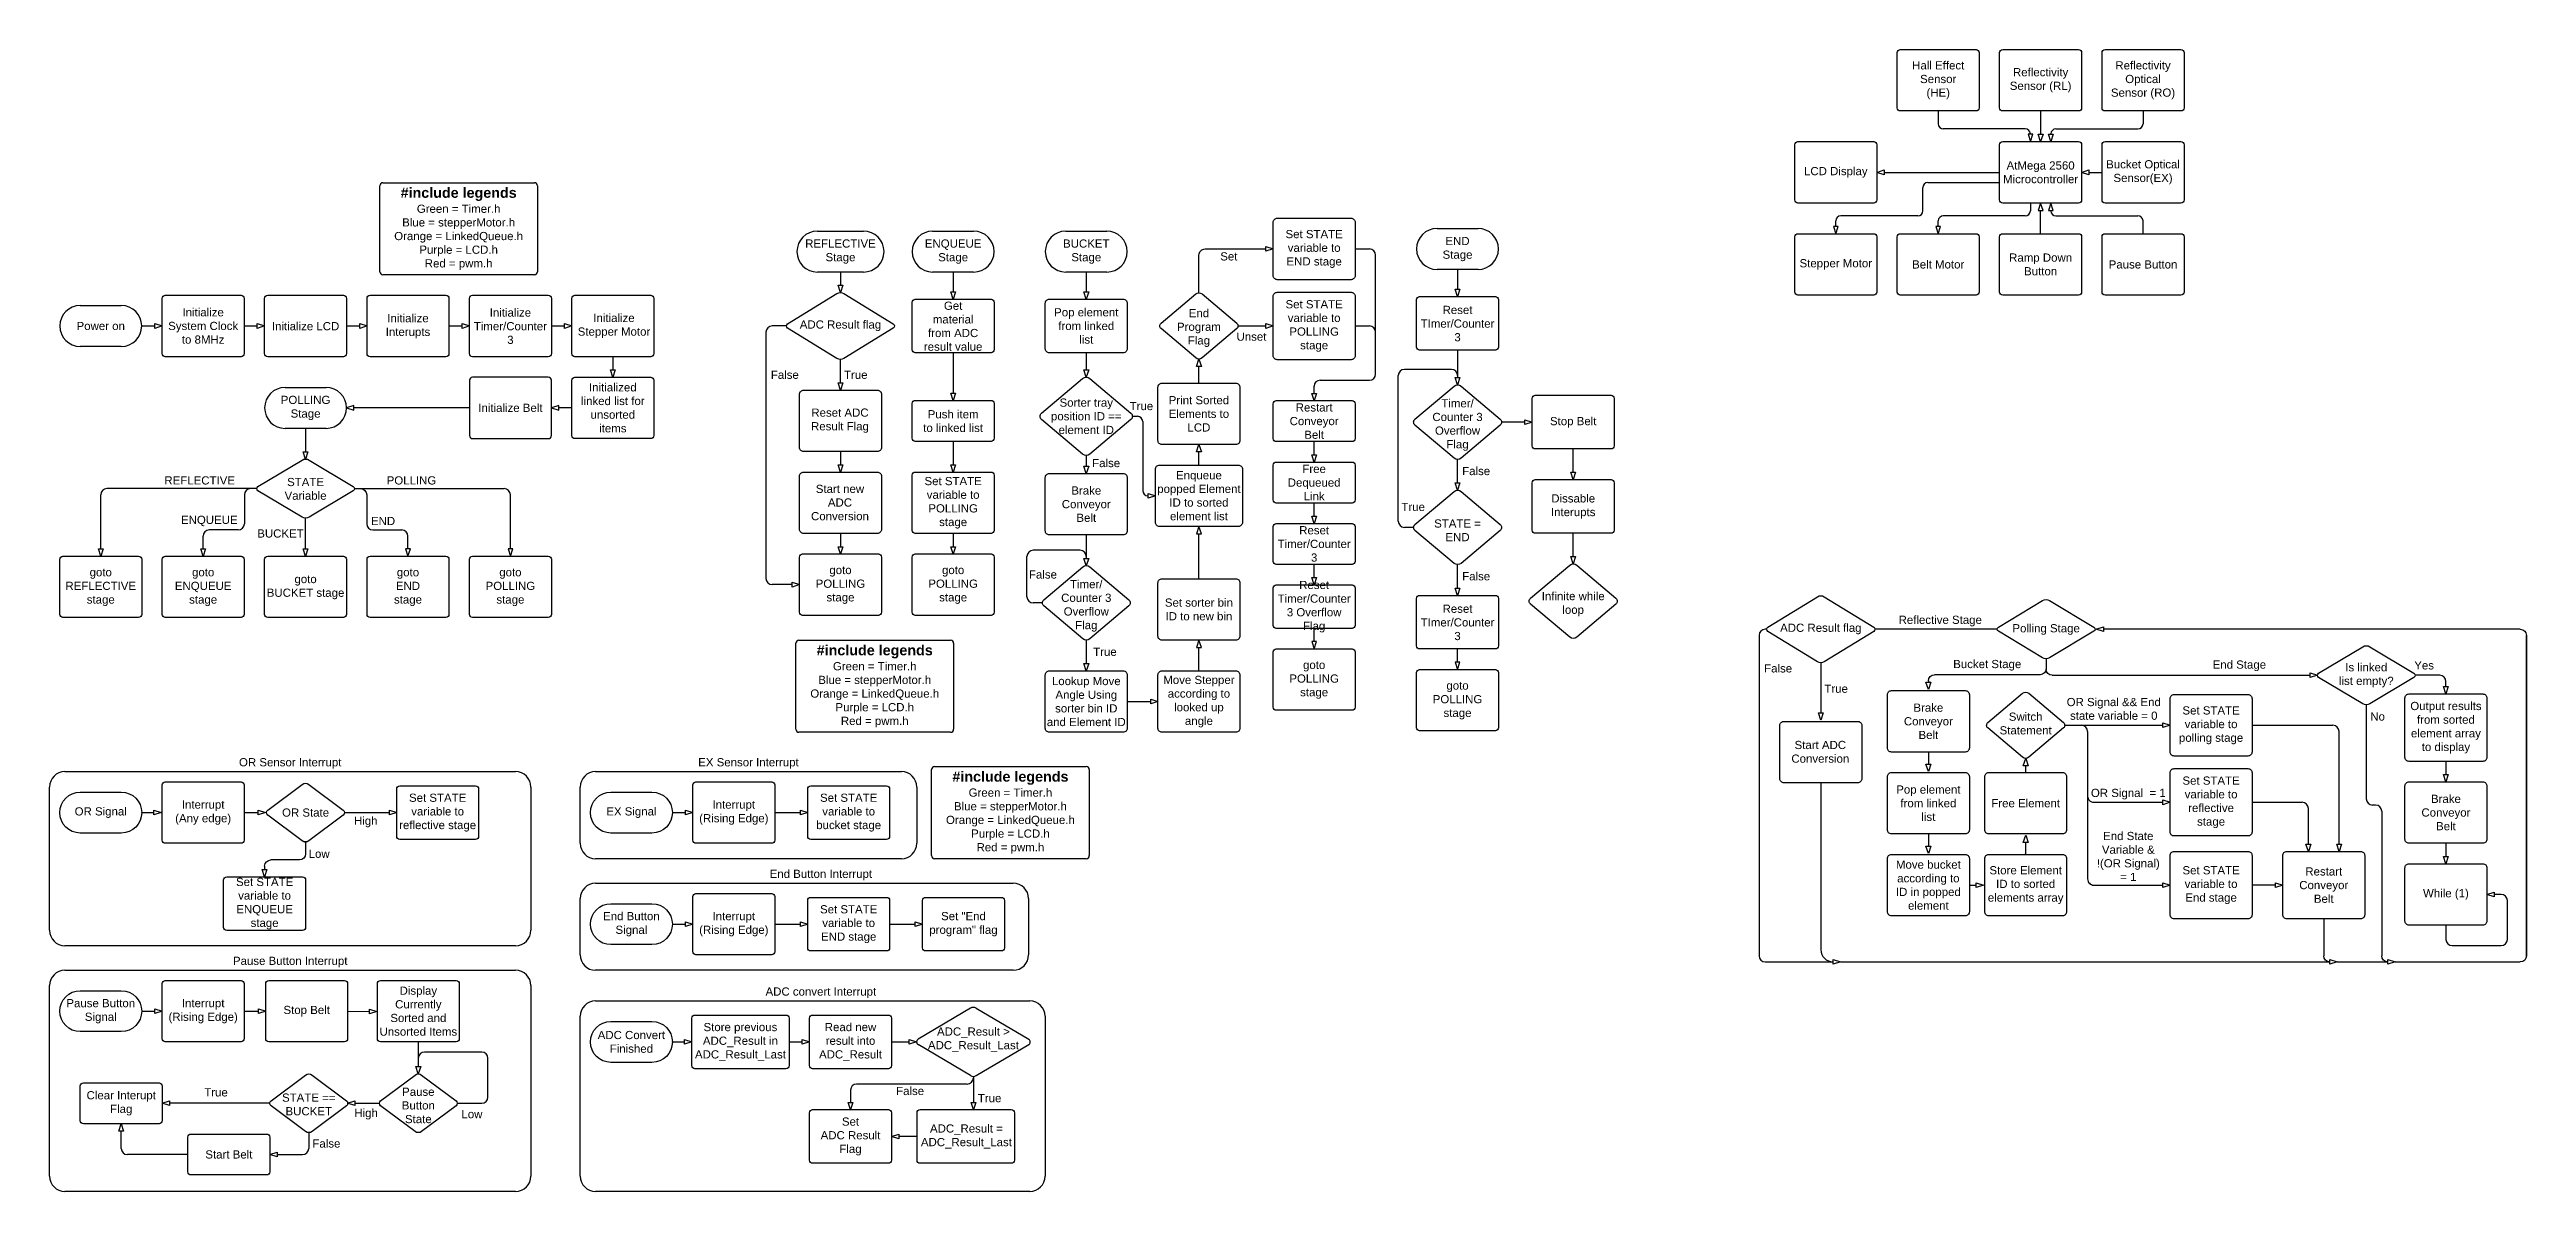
# Model space of a CAD drawing. Header units: inches. Extents: x 10 to 5225, y -3658 to 460.
# Drawn here: x 40 to 4877, y -1772 to 460 of the extents above; entities that cross this region are included whole.
import ezdxf

# ---------------------------------------------------------------- set-up
doc = ezdxf.new("R2010")
doc.units = ezdxf.units.IN
doc.header["$MEASUREMENT"] = 0

msp = doc.modelspace()

# ---------------------------------------------------------------- texts
at = {"linetype": 'Continuous', "char_height": 16, "attachment_point": 5}
for s, width, insert in [('{\\fArial|b0|i0|c0|p34;Hall Effect Sensor^J(HE)}', 145.65, (3728.3, 399.7)), ('{\\fArial|b0|i0|c0|p34;Reflectivity \\POptical\\PSensor (RO)}', 145.65, (4128.3, 399.7)), ('{\\fArial|b0|i0|c0|p34;Reflectivity Sensor (RL)}', 145.65, (3928.3, 399.7)), ('{\\fArial|b0|i0|c0|p34;Bucket Optical Sensor(EX)}', 145.65, (4128.3, 219.7)), ('{\\fArial|b0|i0|c0|p34;LCD Display}', 145.65, (3528.3, 219.7)), ('{\\fArial|b0|i0|c0|p34;AtMega 2560 Microcontroller}', 145.65, (3928.3, 219.7)), ('{\\fArial|b1|i0|c0|p34;\\H1.25x;#include legends^J\\fArial|b0|i0|c0|p34;\\H0.8x;\\C114;\\c4758291;Green = Timer.h\\P\\C152;\\c12285479;Blue = stepperMotor.h\\P\\C30;\\c2254834;Orange = LinkedQueue.h^J\\C217;\\c9381779;Purple = LCD.h\\P\\C1;Red = pwm.h}', 442.734, (838.9, 109.5)), ('{\\fArial|b0|i0|c0|p34;Set STATE\\Pvariable to END stage}', 127.296, (2509.6, 70)), ('{\\fArial|b0|i0|c0|p34;REFLECTIVE Stage}', 125.619, (1584.6, 64.9)), ('{\\fArial|b0|i0|c0|p34;ENQUEUE Stage}', 125.619, (1804.6, 64.8)), ('{\\fArial|b0|i0|c0|p34;BUCKET\\PStage}', 125.619, (2064.6, 64.8)), ('{\\fArial|b0|i0|c0|p34;Set}', 59.83, (2343, 55.4)), ('{\\fArial|b0|i0|c0|p34;END\\PStage}', 125.619, (2789.6, 69.8)), ('{\\fArial|b0|i0|c0|p34;Stepper Motor}', 145.65, (3528.3, 39.7)), ('{\\fArial|b0|i0|c0|p34;Belt Motor}', 145.65, (3728.3, 39.7)), ('{\\fArial|b0|i0|c0|p34;Ramp Down Button}', 145.65, (3928.3, 39.7)), ('{\\fArial|b0|i0|c0|p34;Pause Button}', 145.65, (4128.3, 39.7)), ('{\\fArial|b0|i0|c0|p34;Initialize Timer/Counter 3}', 145.65, (940, -81)), ('{\\fArial|b0|i0|c0|p34;Get material from ADC result value}', 121.226, (1804.6, -81)), ('{\\fArial|b0|i0|c0|p34;End Program Flag}', 94.364, (2284.6, -84.4)), ('{\\fArial|b0|i0|c0|p34;Set STATE variable to POLLING stage}', 127.296, (2509.6, -80.5)), ('{\\fArial|b0|i0|c0|p34;Reset TImer/Counter 3}', 131.37, (2789.6, -75.9)), ('{\\fArial|b0|i0|c0|p34;Power on}', 125.619, (140, -80.6)), ('{\\fArial|b0|i0|c0|p34;Initialize Interupts}', 145.65, (740, -81)), ('{\\fArial|b0|i0|c0|p34;ADC Result flag}', 190.061, (1584.6, -80)), ('{\\fArial|b0|i0|c0|p34;Unset}', 59.83, (2387.2, -101.4)), ('{\\fArial|b0|i0|c0|p34;False}', 59.83, (1475.9, -175.9)), ('{\\fArial|b0|i0|c0|p34;True}', 59.83, (1614.5, -175.9)), ('{\\fArial|b0|i0|c0|p34;POLLING\\PStage}', 125.619, (540, -240.6)), ('{\\fArial|b0|i0|c0|p34;Reset ADC Result Flag }', 145.65, (1583.6, -265.5)), ('{\\fArial|b0|i0|c0|p34;Sorter tray position ID == element ID}', 148.871, (2064.6, -257)), ('{\\fArial|b0|i0|c0|p34;True}', 59.83, (2172.3, -237)), ('{\\fArial|b0|i0|c0|p34;Restart Conveyor Belt}', 127.296, (2509.6, -266.4)), ('{\\fArial|b0|i0|c0|p34;Timer/ Counter 3 Overflow Flag}', 127.296, (2789.6, -274)), ('{\\fArial|b0|i0|c0|p34;Stop Belt}', 131.37, (3015.5, -268.8)), ('{\\fArial|b0|i0|c0|p34;REFLECTIVE}', 190.061, (333.2, -382.3)), ('{\\fArial|b0|i0|c0|p34;STATE Variable}', 145.65, (540, -398.8)), ('{\\fArial|b0|i0|c0|p34;POLLING}', 190.061, (746.8, -382.3)), ('{\\fArial|b0|i0|c0|p34;Set STATE variable to POLLING stage}', 145.975, (1804.6, -425.9)), ('{\\fArial|b0|i0|c0|p34;False}', 59.83, (2103.4, -348.4)), ('{\\fArial|b0|i0|c0|p34;Enqueue popped Element ID to sorted element list}', 164.887, (2284.6, -412.2)), ('{\\fArial|b0|i0|c0|p34;False}', 59.83, (2826, -364)), ('{\\fArial|b0|i0|c0|p34;Start new ADC Conversion}', 145.65, (1583.6, -425.5)), ('{\\fArial|b0|i0|c0|p34;Brake Conveyor Belt}', 127.296, (2064.6, -428.7)), ('{\\fArial|b0|i0|c0|p34;True}', 59.83, (2703, -434.2)), ('{\\fArial|b0|i0|c0|p34;Dissable Interupts}', 131.37, (3015.5, -433.1)), ('{\\fArial|b0|i0|c0|p34;ENQUEUE}', 190.061, (352, -461.5)), ('{\\fArial|b0|i0|c0|p34;BUCKET}', 190.061, (491, -486)), ('{\\fArial|b0|i0|c0|p34;END}', 190.061, (691.3, -461.5)), ('{\\fArial|b0|i0|c0|p34;Reset Timer/Counter 3}', 127.296, (2509.6, -506.4)), ('{\\fArial|b0|i0|c0|p34;STATE = END}', 127.296, (2789.6, -479.7)), ('{\\fArial|b0|i0|c0|p34;goto REFLECTIVE stage}', 145.65, (140, -590.7)), ('{\\fArial|b0|i0|c0|p34;goto\\PENQUEUE\\Pstage}', 145.65, (340, -590.7)), ('{\\fArial|b0|i0|c0|p34;goto\\PBUCKET stage}', 145.65, (540, -590.7)), ('{\\fArial|b0|i0|c0|p34;goto\\PEND\\Pstage}', 145.65, (740, -590.7)), ('{\\fArial|b0|i0|c0|p34;goto\\PPOLLING\\Pstage}', 145.65, (940, -590.7)), ('{\\fArial|b0|i0|c0|p34;goto\\PPOLLING\\Pstage}', 145.65, (1584.6, -586.4)), ('{\\fArial|b0|i0|c0|p34;goto\\PPOLLING\\Pstage}', 145.65, (1804.6, -586.4)), ('{\\fArial|b0|i0|c0|p34;False}', 59.83, (1980, -566.1)), ('{\\fArial|b0|i0|c0|p34;Timer/ Counter 3 Overflow Flag}', 127.296, (2064.6, -627.3)), ('{\\fArial|b0|i0|c0|p34;Reset Timer/Counter 3 Overflow Flag}', 154.109, (2509.6, -628.9)), ('{\\fArial|b0|i0|c0|p34;False}', 59.83, (2826, -569.6)), ('{\\fArial|b0|i0|c0|p34;Set sorter bin ID to new bin}', 156.134, (2284.6, -634.4)), ('{\\fArial|b0|i0|c0|p34;Reset TImer/Counter 3}', 131.37, (2789.6, -659.7)), ('{\\fArial|b0|i0|c0|p34;Infinite while loop}', 127.296, (3015.5, -624)), ('{\\fArial|b0|i0|c0|p34;ADC Result flag}', 190.061, (3499.1, -672.5)), ('{\\fArial|b0|i0|c0|p34;Reflective Stage}', 190.061, (3732.3, -657)), ('{\\fArial|b0|i0|c0|p34;Polling Stage}', 145.65, (3939.1, -673.5)), ('{\\fArial|b1|i0|c0|p34;\\H1.25x;#include legends^J\\fArial|b0|i0|c0|p34;\\H0.8x;\\C114;\\c4758291;Green = Timer.h\\P\\C152;\\c12285479;Blue = stepperMotor.h\\P\\C30;\\c2254834;Orange = LinkedQueue.h^J\\C217;\\c9381779;Purple = LCD.h\\P\\C1;Red = pwm.h}', 442.734, (1651.5, -784.4)), ('{\\fArial|b0|i0|c0|p34;True}', 59.83, (2101, -717.2)), ('{\\fArial|b0|i0|c0|p34;Lookup Move Angle Using sorter bin ID and Element ID}', 156.134, (2064.6, -814.4)), ('{\\fArial|b0|i0|c0|p34;goto\\PPOLLING\\Pstage}', 145.65, (2509.6, -771.8)), ('{\\fArial|b0|i0|c0|p34;False}', 59.83, (3415.7, -749.6)), ('{\\fArial|b0|i0|c0|p34;Bucket Stage}', 145.65, (3824.1, -743.4)), ('{\\fArial|b0|i0|c0|p34;End Stage}', 145.65, (4316.4, -744.5)), ('{\\fArial|b0|i0|c0|p34;Is linked list empty?}', 107.524, (4564.3, -763)), ('{\\fArial|b0|i0|c0|p34;Yes}', 40.88, (4677.2, -743.7)), ('{\\fArial|b0|i0|c0|p34;goto\\PPOLLING\\Pstage}', 145.65, (2789.6, -812.1)), ('{\\fArial|b0|i0|c0|p34;True}', 59.83, (3529, -789.3)), ('{\\fArial|b0|i0|c0|p34;Brake Conveyor Belt}', 127.296, (3709.1, -853)), ('\\pxt5;{\\fArial|b0|i0|c0|p34;OR Signal && End state variable = 0}', 188.701, (4071.1, -828.7)), ('{\\fArial|b0|i0|c0|p34;Output results from sorted element array to display}', 158.391, (4719.8, -865.4)), ('{\\fArial|b0|i0|c0|p34;Switch Statement}', 127.296, (3899.1, -857.3)), ('{\\fArial|b0|i0|c0|p34;Set STATE\\Pvariable to polling stage}', 127.296, (4261.2, -860.7)), ('{\\fArial|b0|i0|c0|p34;No}', 29.824, (4586.4, -843.6)), ('{\\fArial|b0|i0|c0|p34;Start ADC Conversion}', 145.65, (3498.1, -912.6)), ('{\\fArial|b0|i0|c0|p34;OR Sensor Interrupt}', 233.325, (510, -935.3)), ('{\\fArial|b0|i0|c0|p34;EX Sensor Interrupt}', 233.325, (1404.9, -935.3)), ('{\\fArial|b1|i0|c0|p34;\\H1.25x;#include legends^J\\fArial|b0|i0|c0|p34;\\H0.8x;\\C114;\\c4758291;Green = Timer.h\\P\\C152;\\c12285479;Blue = stepperMotor.h\\P\\C30;\\c2254834;Orange = LinkedQueue.h^J\\C217;\\c9381779;Purple = LCD.h\\P\\C1;Red = pwm.h}', 442.734, (1916.5, -1031.3)), ('{\\fArial|b0|i0|c0|p34;Set STATE variable to reflective stage}', 127.296, (4261.2, -1011.2)), ('{\\fArial|b0|i0|c0|p34;Interrupt (Any edge)}', 121.226, (340, -1031.3)), ('{\\fArial|b0|i0|c0|p34;Set STATE variable to reflective stage}', 155.491, (797.9, -1031.3)), ('{\\fArial|b0|i0|c0|p34;Interrupt (Rising Edge)}', 142.246, (1376.3, -1031.3)), ('{\\fArial|b0|i0|c0|p34;Set STATE variable to bucket stage}', 155.491, (1600.6, -1031.3)), ('{\\fArial|b0|i0|c0|p34;Pop element from linked list}', 127.296, (3709.1, -1013)), ('{\\fArial|b0|i0|c0|p34;Free Element}', 127.296, (3899.1, -1013)), ('\\pxt5;{\\fArial|b0|i0|c0|p34;OR Signal  = 1}', 143.964, (4099.5, -995.2)), ('{\\fArial|b0|i0|c0|p34;Brake Conveyor Belt}', 127.296, (4719.8, -1031.2)), ('{\\fArial|b0|i0|c0|p34;OR Signal}', 145.65, (140, -1031.3)), ('{\\fArial|b0|i0|c0|p34;OR State}', 145.65, (540, -1031.3)), ('{\\fArial|b0|i0|c0|p34;High}', 145.65, (657.5, -1049.6)), ('{\\fArial|b0|i0|c0|p34;EX Signal}', 145.65, (1176.3, -1031.3)), ('{\\fArial|b0|i0|c0|p34;Low}', 145.65, (566.5, -1111.8)), ('{\\fArial|b0|i0|c0|p34;End State Variable & !(OR Signal) = 1}', 134.733, (4099.5, -1117)), ('{\\fArial|b0|i0|c0|p34;Set STATE variable to ENQUEUE stage}', 155.491, (460, -1209.1)), ('{\\fArial|b0|i0|c0|p34;End Button Interrupt}', 233.325, (1546.3, -1153.3)), ('{\\fArial|b0|i0|c0|p34;Move bucket according to ID in popped element}', 127.296, (3709.1, -1173)), ('{\\fArial|b0|i0|c0|p34;Store Element ID to sorted elements array}', 165.666, (3899.1, -1173)), ('{\\fArial|b0|i0|c0|p34;Set STATE variable to End stage}', 127.296, (4261.2, -1173)), ('{\\fArial|b0|i0|c0|p34;Restart Conveyor Belt}', 127.296, (4481.2, -1173)), ('{\\fArial|b0|i0|c0|p34;While (1)}', 127.296, (4719.8, -1191.2)), ('{\\fArial|b0|i0|c0|p34;End Button Signal}', 145.65, (1176.3, -1249.3)), ('{\\fArial|b0|i0|c0|p34;Interrupt (Rising Edge)}', 142.246, (1376.3, -1249.3)), ('{\\fArial|b0|i0|c0|p34;Set STATE variable to END stage}', 155.491, (1600.6, -1249.3)), ('{\\fArial|b0|i0|c0|p34;Set "End program" flag}', 155.491, (1824.8, -1249.3)), ('{\\fArial|b0|i0|c0|p34;Pause Button Interrupt}', 233.325, (510, -1323.3)), ('{\\fArial|b0|i0|c0|p34;Pause Button Signal}', 145.65, (140, -1419.3)), ('{\\fArial|b0|i0|c0|p34;Interrupt (Rising Edge)}', 142.246, (340, -1419.3)), ('{\\fArial|b0|i0|c0|p34;ADC convert Interrupt}', 233.325, (1546.3, -1383.3)), ('{\\fArial|b0|i0|c0|p34;Stop Belt}', 142.246, (542.2, -1419.3)), ('{\\fArial|b0|i0|c0|p34;Store previous ADC_Result in ADC_Result_Last}', 153.055, (1389.2, -1479.3)), ('{\\fArial|b0|i0|c0|p34;Read new result into ADC_Result }', 153.055, (1604.2, -1479.3)), ('{\\fArial|b0|i0|c0|p34;ADC_Result > ADC_Result_Last}', 153.055, (1844.2, -1474.7)), ('{\\fArial|b0|i0|c0|p34;ADC Convert Finished}', 145.65, (1176.3, -1479.3)), ('{\\fArial|b0|i0|c0|p34;Clear Interupt Flag}', 142.246, (180, -1599.3)), ('{\\fArial|b0|i0|c0|p34;True}', 72.396, (365.1, -1578)), ('{\\fArial|b0|i0|c0|p34;STATE == BUCKET}', 114.814, (546.2, -1601.6)), ('{\\fArial|b0|i0|c0|p34;Pause Button State}', 114.814, (760.2, -1603.5)), ('{\\fArial|b0|i0|c0|p34;False}', 72.396, (1720.6, -1575.3)), ('{\\fArial|b0|i0|c0|p34;True}', 72.396, (1875.8, -1589.3)), ('{\\fArial|b0|i0|c0|p34;High}', 72.396, (658.2, -1620.5)), ('{\\fArial|b0|i0|c0|p34;Low}', 72.396, (864.9, -1620.5)), ('{\\fArial|b0|i0|c0|p34;Set \\fArial|b1|i0|c0|p34;\\P\\fArial|b0|i0|c0|p34;ADC Result Flag}', 153.055, (1604.2, -1664.1)), ('{\\fArial|b0|i0|c0|p34;ADC_Result = ADC_Result_Last}', 153.055, (1830.5, -1664.1)), ('{\\fArial|b0|i0|c0|p34;Start Belt}', 142.246, (390.2, -1699.3)), ('{\\fArial|b0|i0|c0|p34;False}', 72.396, (580.7, -1677.9))]:
    msp.add_mtext_dynamic_manual_height_columns(s, width=width, gutter_width=1, heights=[0], dxfattribs=dict(at, insert=insert))
at = {"color": 114, "linetype": 'Continuous', "true_color": 0x139b48, "insert": (340, -80.5), "char_height": 16, "attachment_point": 5}
msp.add_mtext_dynamic_manual_height_columns('{\\fArial|b0|i0|c0|p34;Initialize System Clock to 8MHz}', width=145.65, gutter_width=1, heights=[0], dxfattribs=at)
at = {"color": 30, "linetype": 'Continuous', "true_color": 0xf26722, "char_height": 16, "attachment_point": 5}
for s, width, insert in [('{\\fArial|b0|i0|c0|p34;Pop element from linked list}', 127.296, (2064.6, -80.5)), ('{\\fArial|b0|i0|c0|p34;Initialized linked list for unsorted items}', 145.65, (1140, -240.5)), ('{\\fArial|b0|i0|c0|p34;Push item to linked list}', 121.226, (1804.6, -266.4)), ('{\\fArial|b0|i0|c0|p34;Free Dequeued Link}', 127.296, (2509.6, -386.4))]:
    msp.add_mtext_dynamic_manual_height_columns(s, width=width, gutter_width=1, heights=[0], dxfattribs=dict(at, insert=insert))
at = {"color": 217, "linetype": 'Continuous', "true_color": 0x93278f, "char_height": 16, "attachment_point": 5}
for s, width, insert in [('{\\fArial|b0|i0|c0|p34;Initialize LCD}', 145.65, (540, -81)), ('{\\fArial|b0|i0|c0|p34;Print Sorted Elements to LCD}', 127.296, (2284.6, -252.2)), ('{\\fArial|b0|i0|c0|p34;Display Currently Sorted and Unsorted Items}', 153.134, (760.2, -1419.3))]:
    msp.add_mtext_dynamic_manual_height_columns(s, width=width, gutter_width=1, heights=[0], dxfattribs=dict(at, insert=insert))
at = {"color": 152, "linetype": 'Continuous', "true_color": 0x2776bb, "char_height": 16, "attachment_point": 5}
for s, width, insert in [('{\\fArial|b0|i0|c0|p34;Initialize Stepper Motor}', 145.65, (1142.3, -80.5)), ('{\\fArial|b0|i0|c0|p34;Move Stepper according to looked up angle}', 149.722, (2284.6, -814.4))]:
    msp.add_mtext_dynamic_manual_height_columns(s, width=width, gutter_width=1, heights=[0], dxfattribs=dict(at, insert=insert))
at = {"color": 1, "linetype": 'Continuous', "insert": (940, -240.5), "char_height": 16, "attachment_point": 5}
msp.add_mtext_dynamic_manual_height_columns('{\\fArial|b0|i0|c0|p34;Initialize Belt}', width=145.65, gutter_width=1, heights=[0], dxfattribs=at)

# ---------------------------------------------------------------- blocks, each defined once
blk = doc.blocks.new('A$Cc58e0897')
at = {"linetype": 'Continuous'}
blk.add_arc((0, -12), 12, 90, 180, dxfattribs=at)
blk = doc.blocks.new('A$Cd225de60')
blk.add_line((0, 0), (0, -25.2))
blk.add_lwpolyline([(0, -40), (-4.6, -25.7), (4.6, -25.7)], close=True)

# ---------------------------------------------------------------- linework, layer by layer
at = {"linetype": 'Continuous'}
for p, q in [((3728.3, 339.7), (3728.3, 314.7)), ((4128.3, 339.7), (4128.3, 314.7)), ((3898.3, 304.7), (3738.3, 304.7)), ((3908.3, 294), (3908.3, 294.7)), ((3948.3, 294), (3948.3, 294.7)), ((3958.3, 304.7), (4118.3, 304.7)), ((3622.6, 219.7), (3848.3, 219.7)), ((3708.2, 199.7), (3848.3, 199.7)), ((4022.6, 219.7), (4048.3, 219.7)), ((3698.3, 144.6), (3698.3, 189.8)), ((3908.3, 159.7), (3908.3, 144.7)), ((3948.3, 145.4), (3948.3, 144.7)), ((3528.3, 114), (3528.3, 124.7)), ((3688.4, 134.7), (3538.3, 134.7)), ((3728.3, 114), (3728.3, 124.7)), ((3898.3, 134.7), (3738.3, 134.7)), ((3958.3, 134.7), (4118.3, 134.7)), ((4128.3, 99.7), (4128.3, 124.7)), ((2589.6, 70), (2617.6, 70)), ((2629.6, -174.4), (2629.6, 58)), ((1439.1, -92.5), (1439.1, -573.9)), ((1479.1, -80.5), (1451.1, -80.5)), ((2589.6, -80.5), (2617.6, -80.5)), ((1584.6, -191.7), (1584.6, -145.9)), ((2521.6, -186.4), (2617.6, -186.4)), ((2673.8, -462), (2673.8, -177.4)), ((2777.6, -165.4), (2685.8, -165.4)), ((2509.6, -212.1), (2509.6, -198.4)), ((2154.8, -257), (2164.9, -257)), ((2174.8, -266.9), (2174.8, -402.3)), ((2921.2, -268.3), (2875.5, -268.3)), ((2509.6, -332.1), (2509.6, -306.4)), ((3015.5, -366.4), (3015.5, -320.7)), ((2789.6, -386.9), (2789.6, -341.1)), ((140, -516), (140, -410.3)), ((420.5, -410.3), (420.5, -467)), ((659.5, -410.3), (659.5, -467)), ((940, -516), (940, -410.3)), ((2184.7, -412.2), (2185.4, -412.2)), ((2509.6, -452.1), (2509.6, -426.4)), ((540, -516), (540, -456.1)), ((2703.8, -474), (2685.8, -474)), ((340, -516), (340, -491)), ((740, -516), (740, -491)), ((1948.8, -609.6), (1948.8, -530.7)), ((2052.6, -518.7), (1960.8, -518.7)), ((2064.6, -488.7), (2064.6, -534.5)), ((2284.6, -574.4), (2284.6, -486.5)), ((3015.5, -531.2), (3015.5, -485.5)), ((2509.6, -572.1), (2509.6, -546.4)), ((2789.6, -592.6), (2789.6, -546.8)), ((1490.4, -585.9), (1451.1, -585.9)), ((1978.8, -621.6), (1960.8, -621.6)), ((2509.6, -697.1), (2509.6, -671.4)), ((3393.5, -673), (3390.5, -673)), ((2064.6, -694.4), (2064.6, -740.1)), ((2284.6, -754.4), (2284.6, -708.7)), ((2789.6, -737.4), (2789.6, -711.6)), ((4707.8, -763), (4659.8, -763)), ((2144.6, -814.4), (2190.4, -814.4)), ((4564.3, -820.8), (4564.3, -1004.6)), ((4719.8, -785.2), (4719.8, -775)), ((4341.2, -860.7), (4499.2, -860.7)), ((4511.2, -1092.9), (4511.2, -872.7)), ((4719.8, -931.2), (4719.8, -957)), ((4341.2, -1011.2), (4439.2, -1011.2)), ((4451.2, -1092.9), (4451.2, -1023.2)), ((4582.5, -1016.6), (4576.3, -1016.6)), ((4386.9, -1173), (4341.2, -1173)), ((4827.8, -1191.2), (4814, -1191.2)), ((4839.8, -1279.2), (4839.8, -1203.2)), ((4719.8, -1251.2), (4719.8, -1279.2)), ((4731.8, -1291.2), (4827.8, -1291.2)), ((1838.8, -1413.4), (1736.2, -1474.1)), ((1849.6, -1413.4), (1952.3, -1474.1)), ((884.2, -1499.3), (772.2, -1499.3)), ((1484.2, -1479.3), (1510, -1479.3)), ((1684.2, -1479.3), (1719, -1479.3)), ((1838.8, -1545.1), (1736.2, -1484.4)), ((1849.6, -1545.1), (1952.3, -1484.4)), ((896.2, -1587.3), (896.2, -1511.3)), ((1604.2, -1573.6), (1604.2, -1597.4)), ((1832.2, -1561.6), (1616.2, -1561.6)), ((470.2, -1599.3), (274.3, -1599.3)), ((636.5, -1599.3), (684.2, -1599.3)), ((836.2, -1599.3), (884.2, -1599.3)), ((180, -1687.3), (180, -1653.5)), ((546.2, -1656.6), (546.2, -1687.3)), ((1734.2, -1664.1), (1698.5, -1664.1)), ((310.2, -1699.3), (192, -1699.3)), ((484.5, -1699.3), (534.2, -1699.3))]:
    msp.add_line(p, q, dxfattribs=at)
for p, q in [((3928.3, 339.7), (3928.3, 294)), ((684.9, 25.5), (684.9, 193.5)), ((690.9, 199.5), (986.9, 199.5)), ((992.9, 193.5), (992.9, 25.5)), ((3928.3, 99.7), (3928.3, 145.4)), ((1539.6, 104.9), (1629.6, 104.9)), ((1764.6, 104.9), (1844.6, 104.9)), ((2024.6, 104.9), (2104.6, 104.9)), ((2749.6, 110), (2829.6, 110)), ((986.9, 19.5), (690.9, 19.5)), ((1629.6, 24.9), (1539.6, 24.9)), ((1844.6, 24.9), (1764.6, 24.9)), ((1804.6, 24.9), (1804.6, -13.8)), ((2104.6, 24.9), (2024.6, 24.9)), ((2064.6, 24.9), (2064.6, -13.8)), ((2829.6, 30), (2749.6, 30)), ((2789.6, 30), (2789.6, -8.8)), ((100, -40.5), (180, -40.5)), ((220, -80.5), (245.7, -80.5)), ((420, -80.5), (445.7, -80.5)), ((620, -80.5), (645.7, -80.5)), ((820, -80.5), (845.7, -80.5)), ((1020, -80.5), (1045.2, -80.5)), ((1885.1, -81), (1885.1, -80)), ((1885.6, -81), (1885.1, -81)), ((2870.1, -75.9), (2870.1, -75)), ((2870.6, -75.9), (2870.1, -75.9)), ((180, -120.5), (100, -120.5)), ((1140, -140.5), (1140, -165.7)), ((1804.6, -132.9), (1804.6, -211.7)), ((2064.6, -132.9), (2064.6, -166.2)), ((2789.6, -127.8), (2789.6, -181.2)), ((2284.6, -192.2), (2284.6, -159.5)), ((500, -200.5), (580, -200.5)), ((860, -240.5), (634.3, -240.5)), ((1060, -240.5), (1034.3, -240.5)), ((580, -280.5), (500, -280.5)), ((540, -280.5), (540, -325.7)), ((3096, -268.8), (3096, -267.8)), ((3096.5, -268.8), (3096, -268.8)), ((1584.6, -325.9), (1584.6, -351.7)), ((1804.6, -305.9), (1804.6, -351.7)), ((2064.6, -333.5), (2064.6, -354.5)), ((2284.6, -352.2), (2284.6, -326.5)), ((444.5, -398.3), (152, -398.3)), ((635.5, -398.3), (928, -398.3)), ((3096, -433.6), (3096, -432.6)), ((3096.5, -433.6), (3096, -433.6)), ((408.5, -479), (352, -479)), ((671.5, -479), (728, -479)), ((1584.6, -485.9), (1584.6, -511.7)), ((1804.6, -485.9), (1804.6, -511.7)), ((2870.1, -659.7), (2870.1, -658.7)), ((2870.6, -659.7), (2870.1, -659.7)), ((3842.6, -673), (3604.6, -673)), ((3842.6, -673.5), (3842.6, -672.5)), ((3843.1, -673.5), (3842.6, -673.5)), ((3843.1, -673), (3843.1, -673.5)), ((4865.1, -673), (4051.4, -673)), ((1497.5, -868.4), (1497.5, -700.4)), ((1503.5, -694.4), (1799.5, -694.4)), ((1805.5, -700.4), (1805.5, -868.4)), ((3378.5, -685), (3378.5, -1311)), ((3499.1, -738.4), (3499.1, -836.1)), ((3709.1, -773.9), (3709.1, -776.1)), ((3927.1, -761.9), (3721.1, -761.9)), ((3939.1, -731.8), (3939.1, -751)), ((3951.1, -763), (4454.5, -763)), ((1799.5, -874.4), (1503.5, -874.4)), ((3709.1, -913), (3709.1, -936.1)), ((70, -951.3), (950, -951.3)), ((1106.3, -951.3), (1703.6, -951.3)), ((1762.5, -1115.3), (1762.5, -947.3)), ((1768.5, -941.3), (2064.5, -941.3)), ((2070.5, -947.3), (2070.5, -1115.3)), ((3899.1, -953), (3899.1, -940.2)), ((40, -1261.3), (40, -981.3)), ((100, -991.3), (180, -991.3)), ((980, -981.3), (980, -1261.3)), ((1076.3, -1091.3), (1076.3, -981.3)), ((1136.3, -991.3), (1216.3, -991.3)), ((1733.6, -981.3), (1733.6, -1091.3)), ((3499.1, -973), (3499.1, -1299)), ((220.5, -1031.3), (220.5, -1030.8)), ((220.5, -1031.7), (220.5, -1031.3)), ((221, -1031.7), (220.5, -1031.7)), ((221, -1031.3), (243.1, -1031.3)), ((420.5, -1031.7), (420.5, -1030.8)), ((421, -1031.7), (420.5, -1031.7)), ((421, -1031.3), (447.1, -1031.3)), ((616.5, -1031.3), (616.5, -1030.8)), ((616.5, -1031.7), (616.5, -1031.3)), ((617, -1031.7), (616.5, -1031.7)), ((617, -1031.3), (703.1, -1031.3)), ((1256.3, -1031.3), (1282.1, -1031.3)), ((1456.3, -1031.3), (1505.8, -1031.3)), ((4594.5, -1028.6), (4594.5, -1311)), ((180, -1071.3), (100, -1071.3)), ((540, -1089.6), (540, -1111.7)), ((1216.3, -1071.3), (1136.3, -1071.3)), ((3709.1, -1073), (3709.1, -1096.1)), ((3898.6, -1112.5), (3898.6, -1112)), ((3899.5, -1112.5), (3898.6, -1112.5)), ((3899.1, -1112), (3899.1, -1089.9)), ((4719.8, -1091.2), (4719.8, -1117)), ((460, -1135.7), (460, -1142)), ((528, -1123.7), (472, -1123.7)), ((1703.6, -1121.3), (1106.3, -1121.3)), ((2064.5, -1121.3), (1768.5, -1121.3)), ((1076.3, -1309.3), (1076.3, -1199.3)), ((1106.3, -1169.3), (1921.9, -1169.3)), ((1136.3, -1209.3), (1216.3, -1209.3)), ((1951.9, -1199.3), (1951.9, -1309.3)), ((3789.1, -1173), (3802.7, -1173)), ((1256.3, -1249.3), (1282.1, -1249.3)), ((1456.3, -1249.3), (1505.8, -1249.3)), ((1680.6, -1249.3), (1730, -1249.3)), ((4481.2, -1238.9), (4481.2, -1311)), ((950, -1291.3), (70, -1291.3)), ((1216.3, -1289.3), (1136.3, -1289.3)), ((70, -1339.3), (950, -1339.3)), ((1921.9, -1339.3), (1106.3, -1339.3)), ((3390.5, -1323), (3523.1, -1323)), ((3537.3, -1323), (4493.3, -1323)), ((4507.6, -1323), (4606.5, -1323)), ((4620.8, -1323), (4865.1, -1323)), ((40, -1741.6), (40, -1369.3)), ((100, -1379.3), (180, -1379.3)), ((980, -1369.3), (980, -1741.6)), ((1106.3, -1399.3), (1954.2, -1399.3)), ((220, -1419.3), (245.7, -1419.3)), ((420, -1419.3), (447.5, -1419.3)), ((622.2, -1419.3), (664.1, -1419.7)), ((1076.3, -1741.6), (1076.3, -1429.3)), ((1136.3, -1439.3), (1216.3, -1439.3)), ((1984.2, -1429.3), (1984.2, -1741.6)), ((180, -1459.3), (100, -1459.3)), ((760.2, -1479.3), (760.2, -1527.2)), ((1256.8, -1479.3), (1256.8, -1478.8)), ((1256.8, -1479.7), (1256.8, -1479.3)), ((1257.3, -1479.7), (1256.8, -1479.7)), ((1257.3, -1479.3), (1279.5, -1479.3)), ((1216.3, -1519.3), (1136.3, -1519.3)), ((1844.2, -1546.6), (1844.2, -1597.4)), ((950, -1771.6), (70, -1771.6)), ((1954.2, -1771.6), (1106.3, -1771.6))]:
    msp.add_line(p, q)
for points in [[(3648.3, 453.7, -0.414214), (3654.3, 459.7), (3802.3, 459.7, -0.414214), (3808.3, 453.7), (3808.3, 345.7, -0.414214), (3802.3, 339.7), (3654.3, 339.7, -0.414214), (3648.3, 345.7)], [(3848.3, 453.7, -0.414214), (3854.3, 459.7), (4002.3, 459.7, -0.414214), (4008.3, 453.7), (4008.3, 345.7, -0.414214), (4002.3, 339.7), (3854.3, 339.7, -0.414214), (3848.3, 345.7)], [(4048.3, 453.7, -0.414214), (4054.3, 459.7), (4202.3, 459.7, -0.414214), (4208.3, 453.7), (4208.3, 345.7, -0.414214), (4202.3, 339.7), (4054.3, 339.7, -0.414214), (4048.3, 345.7)], [(3448.3, 273.7, -0.414214), (3454.3, 279.7), (3602.3, 279.7, -0.414214), (3608.3, 273.7), (3608.3, 165.7, -0.414214), (3602.3, 159.7), (3454.3, 159.7, -0.414214), (3448.3, 165.7)], [(3848.3, 273.7, -0.414214), (3854.3, 279.7), (4002.3, 279.7, -0.414214), (4008.3, 273.7), (4008.3, 165.7, -0.414214), (4002.3, 159.7), (3854.3, 159.7, -0.414214), (3848.3, 165.7)], [(4048.3, 273.7, -0.414214), (4054.3, 279.7), (4202.3, 279.7, -0.414214), (4208.3, 273.7), (4208.3, 165.7, -0.414214), (4202.3, 159.7), (4054.3, 159.7, -0.414214), (4048.3, 165.7)], [(2429.6, 122, -0.414214), (2437.6, 130), (2581.6, 130, -0.414214), (2589.6, 122), (2589.6, 18, -0.414214), (2581.6, 10), (2437.6, 10, -0.414214), (2429.6, 18)], [(3448.3, 93.7, -0.414214), (3454.3, 99.7), (3602.3, 99.7, -0.414214), (3608.3, 93.7), (3608.3, -14.3, -0.414214), (3602.3, -20.3), (3454.3, -20.3, -0.414214), (3448.3, -14.3)], [(3648.3, 93.7, -0.414214), (3654.3, 99.7), (3802.3, 99.7, -0.414214), (3808.3, 93.7), (3808.3, -14.3, -0.414214), (3802.3, -20.3), (3654.3, -20.3, -0.414214), (3648.3, -14.3)], [(3848.3, 93.7, -0.414214), (3854.3, 99.7), (4002.3, 99.7, -0.414214), (4008.3, 93.7), (4008.3, -14.3, -0.414214), (4002.3, -20.3), (3854.3, -20.3, -0.414214), (3848.3, -14.3)], [(4048.3, 93.7, -0.414214), (4054.3, 99.7), (4202.3, 99.7, -0.414214), (4208.3, 93.7), (4208.3, -14.3, -0.414214), (4202.3, -20.3), (4054.3, -20.3, -0.414214), (4048.3, -14.3)], [(660, -26.5, -0.414214), (666, -20.5), (814, -20.5, -0.414214), (820, -26.5), (820, -134.5, -0.414214), (814, -140.5), (666, -140.5, -0.414214), (660, -134.5)], [(860, -26.5, -0.414214), (866, -20.5), (1014, -20.5, -0.414214), (1020, -26.5), (1020, -134.5, -0.414214), (1014, -140.5), (866, -140.5, -0.414214), (860, -134.5)], [(1577.8, -17, -0.282395), (1591.4, -17), (1687.8, -76.3, -0.558755), (1687.8, -84.7), (1591.4, -144, -0.282395), (1577.8, -144), (1481.4, -84.7, -0.558755), (1481.4, -76.3)], [(1724.6, -34.1, -0.414214), (1730.6, -28.1), (1878.6, -28.1, -0.414214), (1884.6, -34.1), (1884.6, -126.9, -0.414214), (1878.6, -132.9), (1730.6, -132.9, -0.414214), (1724.6, -126.9)], [(2278.5, -18, -0.365473), (2290.7, -18), (2358.5, -75.3, -0.464057), (2358.5, -85.7), (2290.7, -143, -0.365473), (2278.5, -143), (2210.7, -85.7, -0.464057), (2210.7, -75.3)], [(2429.6, -22.6, -0.414214), (2437.6, -14.6), (2581.6, -14.6, -0.414214), (2589.6, -22.6), (2589.6, -138.4, -0.414214), (2581.6, -146.4), (2437.6, -146.4, -0.414214), (2429.6, -138.4)], [(2709.6, -29, -0.414214), (2715.6, -23), (2863.6, -23, -0.414214), (2869.6, -29), (2869.6, -121.8, -0.414214), (2863.6, -127.8), (2715.6, -127.8, -0.414214), (2709.6, -121.8)], [(2057.4, -183.1, -0.365473), (2071.8, -183.1), (2151.9, -250.9, -0.464057), (2151.9, -263.1), (2071.8, -330.8, -0.365473), (2057.4, -330.8), (1977.3, -263.1, -0.464057), (1977.3, -250.9)], [(1504.6, -213.9, -0.414214), (1512.6, -205.9), (1656.6, -205.9, -0.414214), (1664.6, -213.9), (1664.6, -317.9, -0.414214), (1656.6, -325.9), (1512.6, -325.9, -0.414214), (1504.6, -317.9)], [(2429.6, -232.4, -0.414214), (2435.6, -226.4), (2583.6, -226.4, -0.414214), (2589.6, -232.4), (2589.6, -300.4, -0.414214), (2583.6, -306.4), (2435.6, -306.4, -0.414214), (2429.6, -300.4)], [(2782.8, -198, -0.365473), (2796.5, -198), (2872.8, -262.5, -0.464057), (2872.8, -274.1), (2796.5, -338.6, -0.365473), (2782.8, -338.6), (2706.5, -274.1, -0.464057), (2706.5, -262.5)], [(2935.5, -221.9, -0.414214), (2941.5, -215.9), (3089.5, -215.9, -0.414214), (3095.5, -221.9), (3095.5, -314.7, -0.414214), (3089.5, -320.7), (2941.5, -320.7, -0.414214), (2935.5, -314.7)], [(533.1, -342.4, -0.277067), (546.9, -342.4), (633.1, -394.2, -0.56727), (633.1, -402.4), (546.9, -454.2, -0.277067), (533.1, -454.2), (446.9, -402.4, -0.56727), (446.9, -394.2)], [(1504.6, -373.9, -0.414214), (1512.6, -365.9), (1656.6, -365.9, -0.414214), (1664.6, -373.9), (1664.6, -477.9, -0.414214), (1656.6, -485.9), (1512.6, -485.9, -0.414214), (1504.6, -477.9)], [(1724.6, -371.9, -0.414214), (1730.6, -365.9), (1878.6, -365.9, -0.414214), (1884.6, -371.9), (1884.6, -479.9, -0.414214), (1878.6, -485.9), (1730.6, -485.9, -0.414214), (1724.6, -479.9)], [(1984.6, -376.7, -0.414214), (1992.6, -368.7), (2136.6, -368.7, -0.414214), (2144.6, -376.7), (2144.6, -480.7, -0.414214), (2136.6, -488.7), (1992.6, -488.7, -0.414214), (1984.6, -480.7)], [(2199.6, -360.2, -0.414214), (2207.6, -352.2), (2361.6, -352.2, -0.414214), (2369.6, -360.2), (2369.6, -464.2, -0.414214), (2361.6, -472.2), (2207.6, -472.2, -0.414214), (2199.6, -464.2)], [(2935.5, -386.7, -0.414214), (2941.5, -380.7), (3089.5, -380.7, -0.414214), (3095.5, -386.7), (3095.5, -479.5, -0.414214), (3089.5, -485.5), (2941.5, -485.5, -0.414214), (2935.5, -479.5)], [(2782.8, -403.6, -0.365473), (2796.5, -403.6), (2872.8, -468.2, -0.464057), (2872.8, -479.8), (2796.5, -544.3, -0.365473), (2782.8, -544.3), (2706.5, -479.8, -0.464057), (2706.5, -468.2)], [(2429.6, -472.4, -0.414214), (2435.6, -466.4), (2583.6, -466.4, -0.414214), (2589.6, -472.4), (2589.6, -540.4, -0.414214), (2583.6, -546.4), (2435.6, -546.4, -0.414214), (2429.6, -540.4)], [(60, -536.2, -0.414214), (66, -530.2), (214, -530.2, -0.414214), (220, -536.2), (220, -644.2, -0.414214), (214, -650.2), (66, -650.2, -0.414214), (60, -644.2)], [(260, -536.2, -0.414214), (266, -530.2), (414, -530.2, -0.414214), (420, -536.2), (420, -644.2, -0.414214), (414, -650.2), (266, -650.2, -0.414214), (260, -644.2)], [(460, -536.2, -0.414214), (466, -530.2), (614, -530.2, -0.414214), (620, -536.2), (620, -644.2, -0.414214), (614, -650.2), (466, -650.2, -0.414214), (460, -644.2)], [(660, -536.2, -0.414214), (666, -530.2), (814, -530.2, -0.414214), (820, -536.2), (820, -644.2, -0.414214), (814, -650.2), (666, -650.2, -0.414214), (660, -644.2)], [(860, -536.2, -0.414214), (866, -530.2), (1014, -530.2, -0.414214), (1020, -536.2), (1020, -644.2, -0.414214), (1014, -650.2), (866, -650.2, -0.414214), (860, -644.2)], [(1504.6, -531.9, -0.414214), (1510.6, -525.9), (1658.6, -525.9, -0.414214), (1664.6, -531.9), (1664.6, -639.9, -0.414214), (1658.6, -645.9), (1510.6, -645.9, -0.414214), (1504.6, -639.9)], [(1724.6, -531.9, -0.414214), (1730.6, -525.9), (1878.6, -525.9, -0.414214), (1884.6, -531.9), (1884.6, -639.9, -0.414214), (1878.6, -645.9), (1730.6, -645.9, -0.414214), (1724.6, -639.9)], [(2057.8, -551.2, -0.365473), (2071.5, -551.2), (2147.8, -615.7, -0.464057), (2147.8, -627.4), (2071.5, -691.9, -0.365473), (2057.8, -691.9), (1981.5, -627.4, -0.464057), (1981.5, -615.8)], [(2204.6, -582.4, -0.414214), (2212.6, -574.4), (2356.6, -574.4, -0.414214), (2364.6, -582.4), (2364.6, -686.4, -0.414214), (2356.6, -694.4), (2212.6, -694.4, -0.414214), (2204.6, -686.4)], [(3008.6, -548, -0.365473), (3022.3, -548), (3098.6, -612.5, -0.464057), (3098.6, -624.1), (3022.3, -688.7, -0.365473), (3008.6, -688.7), (2932.3, -624.2, -0.464057), (2932.3, -612.5)], [(2429.6, -592.4, -0.414214), (2435.6, -586.4), (2583.6, -586.4, -0.414214), (2589.6, -592.4), (2589.6, -665.4, -0.414214), (2583.6, -671.4), (2435.6, -671.4, -0.414214), (2429.6, -665.4)], [(2709.6, -612.8, -0.414214), (2715.6, -606.8), (2863.6, -606.8, -0.414214), (2869.6, -612.8), (2869.6, -705.6, -0.414214), (2863.6, -711.6), (2715.6, -711.6, -0.414214), (2709.6, -705.6)], [(3492.3, -609.5, -0.282395), (3505.9, -609.5), (3602.3, -668.8, -0.558755), (3602.3, -677.2), (3505.9, -736.5, -0.282395), (3492.3, -736.5), (3395.9, -677.2, -0.558755), (3395.9, -668.8)], [(3932.2, -617.1, -0.277067), (3945.9, -617.1), (4032.2, -668.9, -0.56727), (4032.2, -677.1), (3945.9, -728.9, -0.277067), (3932.2, -728.9), (3845.9, -677.1, -0.56727), (3845.9, -668.9)], [(2429.6, -717.4, -0.414214), (2435.6, -711.4), (2583.6, -711.4, -0.414214), (2589.6, -717.4), (2589.6, -825.4, -0.414214), (2583.6, -831.4), (2435.6, -831.4, -0.414214), (2429.6, -825.4)], [(4557.4, -707.1, -0.277067), (4571.1, -707.1), (4657.4, -758.9, -0.56727), (4657.4, -767.1), (4571.1, -818.9, -0.277067), (4557.4, -818.9), (4471.1, -767.1, -0.56727), (4471.1, -758.9)], [(1984.6, -762.4, -0.414214), (1992.6, -754.4), (2136.6, -754.4, -0.414214), (2144.6, -762.4), (2144.6, -866.4, -0.414214), (2136.6, -874.4), (1992.6, -874.4, -0.414214), (1984.6, -866.4)], [(2709.6, -757.6, -0.414214), (2715.6, -751.6), (2863.6, -751.6, -0.414214), (2869.6, -757.6), (2869.6, -865.6, -0.414214), (2863.6, -871.6), (2715.6, -871.6, -0.414214), (2709.6, -865.6)], [(3629.1, -801, -0.414214), (3637.1, -793), (3781.1, -793, -0.414214), (3789.1, -801), (3789.1, -905, -0.414214), (3781.1, -913), (3637.1, -913, -0.414214), (3629.1, -905)], [(3893, -798.2, -0.365473), (3905.2, -798.2), (3973, -855.5, -0.464057), (3973, -865.9), (3905.2, -923.2, -0.365473), (3893, -923.2), (3825.2, -865.9, -0.464057), (3825.2, -855.5)], [(4181.2, -808.7, -0.414214), (4189.2, -800.7), (4333.2, -800.7, -0.414214), (4341.2, -808.7), (4341.2, -912.7, -0.414214), (4333.2, -920.7), (4189.2, -920.7, -0.414214), (4181.2, -912.7)], [(4639.8, -807.5, -0.414214), (4647.8, -799.5), (4791.8, -799.5, -0.414214), (4799.8, -807.5), (4799.8, -923.2, -0.414214), (4791.8, -931.2), (4647.8, -931.2, -0.414214), (4639.8, -923.2)], [(3419.1, -861, -0.414214), (3427.1, -853), (3571.1, -853, -0.414214), (3579.1, -861), (3579.1, -965, -0.414214), (3571.1, -973), (3427.1, -973, -0.414214), (3419.1, -965)], [(3629.1, -961, -0.414214), (3637.1, -953), (3781.1, -953, -0.414214), (3789.1, -961), (3789.1, -1065, -0.414214), (3781.1, -1073), (3637.1, -1073, -0.414214), (3629.1, -1065)], [(3819.1, -961, -0.414214), (3827.1, -953), (3971.1, -953, -0.414214), (3979.1, -961), (3979.1, -1065, -0.414214), (3971.1, -1073), (3827.1, -1073, -0.414214), (3819.1, -1065)], [(4181.2, -953.3, -0.414214), (4189.2, -945.3), (4333.2, -945.3, -0.414214), (4341.2, -953.3), (4341.2, -1069, -0.414214), (4333.2, -1077), (4189.2, -1077, -0.414214), (4181.2, -1069)], [(260, -977.3, -0.414214), (266, -971.3), (414, -971.3, -0.414214), (420, -977.3), (420, -1085.3, -0.414214), (414, -1091.3), (266, -1091.3, -0.414214), (260, -1085.3)], [(533.6, -976.1, -0.333205), (546.4, -976.1), (613.6, -1026.5, -0.499998), (613.6, -1036.1), (546.4, -1086.5, -0.333205), (533.6, -1086.5), (466.4, -1036.1, -0.499998), (466.4, -1026.5)], [(717.9, -984.9, -0.414214), (723.9, -978.9), (871.9, -978.9, -0.414214), (877.9, -984.9), (877.9, -1077.7, -0.414214), (871.9, -1083.7), (723.9, -1083.7, -0.414214), (717.9, -1077.7)], [(1296.3, -977.3, -0.414214), (1302.3, -971.3), (1450.3, -971.3, -0.414214), (1456.3, -977.3), (1456.3, -1085.3, -0.414214), (1450.3, -1091.3), (1302.3, -1091.3, -0.414214), (1296.3, -1085.3)], [(1520.6, -984.9, -0.414214), (1526.6, -978.9), (1674.6, -978.9, -0.414214), (1680.6, -984.9), (1680.6, -1077.7, -0.414214), (1674.6, -1083.7), (1526.6, -1083.7, -0.414214), (1520.6, -1077.7)], [(4639.8, -979.2, -0.414214), (4647.8, -971.2), (4791.8, -971.2, -0.414214), (4799.8, -979.2), (4799.8, -1083.2, -0.414214), (4791.8, -1091.2), (4647.8, -1091.2, -0.414214), (4639.8, -1083.2)], [(4181.2, -1115.1, -0.414214), (4189.2, -1107.1), (4333.2, -1107.1, -0.414214), (4341.2, -1115.1), (4341.2, -1230.9, -0.414214), (4333.2, -1238.9), (4189.2, -1238.9, -0.414214), (4181.2, -1230.9)], [(4401.2, -1115.1, -0.414214), (4409.2, -1107.1), (4553.2, -1107.1, -0.414214), (4561.2, -1115.1), (4561.2, -1230.9, -0.414214), (4553.2, -1238.9), (4409.2, -1238.9, -0.414214), (4401.2, -1230.9)], [(380, -1162.7, -0.414214), (386, -1156.7), (534, -1156.7, -0.414214), (540, -1162.7), (540, -1255.5, -0.414214), (534, -1261.5), (386, -1261.5, -0.414214), (380, -1255.5)], [(3629.1, -1121, -0.414214), (3637.1, -1113), (3781.1, -1113, -0.414214), (3789.1, -1121), (3789.1, -1225, -0.414214), (3781.1, -1233), (3637.1, -1233, -0.414214), (3629.1, -1225)], [(3819.1, -1121, -0.414214), (3827.1, -1113), (3971.1, -1113, -0.414214), (3979.1, -1121), (3979.1, -1225, -0.414214), (3971.1, -1233), (3827.1, -1233, -0.414214), (3819.1, -1225)], [(4639.8, -1139.2, -0.414214), (4647.8, -1131.2), (4791.8, -1131.2, -0.414214), (4799.8, -1139.2), (4799.8, -1243.2, -0.414214), (4791.8, -1251.2), (4647.8, -1251.2, -0.414214), (4639.8, -1243.2)], [(1296.3, -1195.3, -0.414214), (1302.3, -1189.3), (1450.3, -1189.3, -0.414214), (1456.3, -1195.3), (1456.3, -1303.3, -0.414214), (1450.3, -1309.3), (1302.3, -1309.3, -0.414214), (1296.3, -1303.3)], [(1520.6, -1202.9, -0.414214), (1526.6, -1196.9), (1674.6, -1196.9, -0.414214), (1680.6, -1202.9), (1680.6, -1295.7, -0.414214), (1674.6, -1301.7), (1526.6, -1301.7, -0.414214), (1520.6, -1295.7)], [(1744.8, -1202.9, -0.414214), (1750.8, -1196.9), (1898.8, -1196.9, -0.414214), (1904.8, -1202.9), (1904.8, -1295.7, -0.414214), (1898.8, -1301.7), (1750.8, -1301.7, -0.414214), (1744.8, -1295.7)], [(260, -1365.3, -0.414214), (266, -1359.3), (414, -1359.3, -0.414214), (420, -1365.3), (420, -1473.3, -0.414214), (414, -1479.3), (266, -1479.3, -0.414214), (260, -1473.3)], [(462.2, -1365.3, -0.414214), (468.2, -1359.3), (616.2, -1359.3, -0.414214), (622.2, -1365.3), (622.2, -1473.3, -0.414214), (616.2, -1479.3), (468.2, -1479.3, -0.414214), (462.2, -1473.3)], [(1294.2, -1432.9, -0.414214), (1300.2, -1426.9), (1478.2, -1426.9, -0.414214), (1484.2, -1432.9), (1484.2, -1525.7, -0.414214), (1478.2, -1531.7), (1300.2, -1531.7, -0.414214), (1294.2, -1525.7)], [(1524.2, -1432.9, -0.414214), (1530.2, -1426.9), (1678.2, -1426.9, -0.414214), (1684.2, -1432.9), (1684.2, -1525.7, -0.414214), (1678.2, -1531.7), (1530.2, -1531.7, -0.414214), (1524.2, -1525.7)], [(539.8, -1544.1, -0.333205), (552.6, -1544.1), (619.8, -1594.5, -0.499998), (619.8, -1604.1), (552.6, -1654.5, -0.333205), (539.8, -1654.5), (472.6, -1604.1, -0.499998), (472.6, -1594.5)], [(753.8, -1544.1, -0.333205), (766.6, -1544.1), (833.8, -1594.5, -0.499998), (833.8, -1604.1), (766.6, -1654.5, -0.333205), (753.8, -1654.5), (686.6, -1604.1, -0.499998), (686.6, -1594.5)], [(100, -1565.3, -0.414214), (106, -1559.3), (254, -1559.3, -0.414214), (260, -1565.3), (260, -1633.3, -0.414214), (254, -1639.3), (106, -1639.3, -0.414214), (100, -1633.3)], [(1524.2, -1617.7, -0.414214), (1530.2, -1611.7), (1678.2, -1611.7, -0.414214), (1684.2, -1617.7), (1684.2, -1710.5, -0.414214), (1678.2, -1716.5), (1530.2, -1716.5, -0.414214), (1524.2, -1710.5)], [(1734.2, -1617.7, -0.414214), (1740.2, -1611.7), (1918.2, -1611.7, -0.414214), (1924.2, -1617.7), (1924.2, -1710.5, -0.414214), (1918.2, -1716.5), (1740.2, -1716.5, -0.414214), (1734.2, -1710.5)], [(310.2, -1665.3, -0.414214), (316.2, -1659.3), (464.2, -1659.3, -0.414214), (470.2, -1665.3), (470.2, -1733.3, -0.414214), (464.2, -1739.3), (316.2, -1739.3, -0.414214), (310.2, -1733.3)]]:
    msp.add_lwpolyline(points, format="xyb", close=True)
for points in [[(3908.3, 279.7), (3913, 294), (3903.7, 294)], [(3928.3, 279.7), (3923.7, 294), (3933, 294)], [(3948.3, 279.7), (3943.7, 294), (3953, 294)], [(3608.3, 219.7), (3622.6, 224.3), (3622.6, 215.1)], [(4008.3, 219.7), (4022.6, 224.3), (4022.6, 215.1)], [(3928.3, 159.7), (3923.7, 145.4), (3933, 145.4)], [(3948.3, 159.7), (3943.7, 145.4), (3953, 145.4)], [(3528.3, 99.7), (3533, 114), (3523.7, 114)], [(3728.3, 99.7), (3733, 114), (3723.7, 114)], [(2429.6, 70), (2415.4, 65.4), (2415.4, 74.6)], [(1804.6, -28.1), (1800, -13.8), (1809.3, -13.8)], [(2064.6, -28.1), (2060, -13.8), (2069.3, -13.8)], [(2789.6, -23), (2785, -8.8), (2794.3, -8.8)], [(260, -80.5), (245.7, -85.1), (245.7, -75.9)], [(460, -80.5), (445.7, -85.1), (445.7, -75.9)], [(660, -80.5), (645.7, -85.1), (645.7, -75.9)], [(860, -80.5), (845.7, -85.1), (845.7, -75.9)], [(1060, -80.5), (1045.7, -85.1), (1045.7, -75.9)], [(2429.6, -80.5), (2415.4, -85.1), (2415.4, -75.9)], [(1140, -180.5), (1135.4, -166.2), (1144.6, -166.2)], [(1584.6, -205.9), (1580, -191.7), (1589.3, -191.7)], [(2064.6, -180.5), (2060, -166.2), (2069.3, -166.2)], [(2284.6, -145.2), (2289.3, -159.5), (2280, -159.5)], [(2789.6, -195.4), (2785, -181.2), (2794.3, -181.2)], [(620, -240.5), (634.3, -245.1), (634.3, -235.9)], [(1020, -240.5), (1034.3, -245.1), (1034.3, -235.9)], [(1804.6, -225.9), (1800, -211.7), (1809.3, -211.7)], [(2509.6, -226.4), (2505, -212.1), (2514.3, -212.1)], [(2935.5, -268.3), (2921.2, -272.9), (2921.2, -263.6)], [(540, -340.5), (535.4, -326.2), (544.6, -326.2)], [(2284.6, -312.2), (2289.3, -326.5), (2280, -326.5)], [(2509.6, -346.4), (2505, -332.1), (2514.3, -332.1)], [(1584.6, -365.9), (1580, -351.7), (1589.3, -351.7)], [(1804.6, -365.9), (1800, -351.7), (1809.3, -351.7)], [(2064.6, -368.7), (2060, -354.5), (2069.3, -354.5)], [(2789.6, -401.1), (2785, -386.9), (2794.3, -386.9)], [(3015.5, -380.7), (3010.8, -366.4), (3020.1, -366.4)], [(2199.6, -412.2), (2185.4, -416.9), (2185.4, -407.6)], [(2284.6, -472.2), (2280, -486.5), (2289.3, -486.5)], [(2509.6, -466.4), (2505, -452.1), (2514.3, -452.1)], [(140, -530.2), (135.4, -516), (144.6, -516)], [(340, -530.2), (335.4, -516), (344.6, -516)], [(540, -530.2), (535.4, -516), (544.6, -516)], [(740, -530.2), (744.6, -516), (735.4, -516)], [(940, -530.2), (944.6, -516), (935.4, -516)], [(1584.6, -525.9), (1580, -511.7), (1589.3, -511.7)], [(1804.6, -525.9), (1800, -511.7), (1809.3, -511.7)], [(3015.5, -545.5), (3010.8, -531.2), (3020.1, -531.2)], [(2064.6, -548.7), (2060, -534.5), (2069.3, -534.5)], [(2509.6, -586.4), (2505, -572.1), (2514.3, -572.1)], [(1504.6, -585.9), (1490.4, -590.5), (1490.4, -581.3)], [(2789.6, -606.8), (2785, -592.6), (2794.3, -592.6)], [(4036.7, -673), (4050.9, -668.4), (4050.9, -677.6), (4036.7, -673), (4050.9, -668.4), (4050.9, -677.6)], [(2284.6, -694.4), (2280, -708.7), (2289.3, -708.7)], [(2509.6, -711.4), (2514.3, -697.1), (2505, -697.1)], [(4877.1, -1311), (4877.1, -685)], [(2064.6, -754.4), (2060, -740.1), (2069.3, -740.1)], [(2789.6, -751.6), (2794.3, -737.4), (2785, -737.4)], [(3939.1, -731.3), (3939.5, -731.3), (3939.5, -731.8), (3938.6, -731.8), (3938.6, -731.3), (3939.1, -731.3), (3939.5, -731.3), (3939.5, -731.8), (3938.6, -731.8), (3938.6, -731.3)], [(4468.8, -763), (4454.5, -767.6), (4454.5, -758.4)], [(2204.6, -814.4), (2190.4, -819), (2190.4, -809.8)], [(3709.1, -790.9), (3704.4, -776.6), (3713.7, -776.6)], [(4719.8, -799.5), (4715.1, -785.2), (4724.4, -785.2)], [(3499.1, -850.9), (3494.4, -836.6), (3503.7, -836.6)], [(4181.2, -860.7), (4166.9, -865.3), (4166.9, -856.1)], [(3709.1, -950.9), (3704.4, -936.6), (3713.7, -936.6)], [(3899.1, -925.5), (3903.7, -939.7), (3894.4, -939.7)], [(4719.8, -971.2), (4715.1, -957), (4724.4, -957)], [(4181.2, -1011.2), (4166.9, -1015.8), (4166.9, -1006.5)], [(257.9, -1031.3), (243.6, -1035.9), (243.6, -1026.6)], [(461.9, -1031.3), (447.6, -1035.9), (447.6, -1026.6)], [(717.9, -1031.3), (703.6, -1035.9), (703.6, -1026.6)], [(1296.3, -1031.3), (1282.1, -1035.9), (1282.1, -1026.6)], [(1520.6, -1031.3), (1506.3, -1035.9), (1506.3, -1026.6)], [(540, -1089.1), (540.5, -1089.1), (540.5, -1089.6), (539.5, -1089.6), (539.5, -1089.1)], [(3709.1, -1110.9), (3704.4, -1096.6), (3713.7, -1096.6)], [(3899.1, -1075.1), (3903.7, -1089.4), (3894.4, -1089.4)], [(4451.2, -1107.1), (4446.5, -1092.9), (4455.8, -1092.9)], [(4511.2, -1107.1), (4506.5, -1092.9), (4515.8, -1092.9)], [(460, -1156.7), (455.4, -1142.5), (464.6, -1142.5)], [(4719.8, -1131.2), (4715.1, -1117), (4724.4, -1117)], [(3816.9, -1173), (3802.7, -1177.6), (3802.7, -1168.4)], [(4181.2, -1173), (4166.9, -1177.6), (4166.9, -1168.4)], [(4401.2, -1173), (4386.9, -1177.6), (4386.9, -1168.4)], [(4799.8, -1191.2), (4814, -1186.6), (4814, -1195.9), (4799.8, -1191.2), (4814, -1186.6), (4814, -1195.9)], [(1296.3, -1249.3), (1282.1, -1253.9), (1282.1, -1244.6)], [(1520.6, -1249.3), (1506.3, -1253.9), (1506.3, -1244.6)], [(1744.8, -1249.3), (1730.5, -1253.9), (1730.5, -1244.6)], [(3537.3, -1323), (3523.1, -1327.6), (3523.1, -1318.4)], [(4507.4, -1323), (4493.2, -1327.6), (4493.2, -1318.4)], [(4620.8, -1323), (4606.5, -1327.6), (4606.5, -1318.4)], [(260, -1419.3), (245.7, -1423.9), (245.7, -1414.6)], [(462.2, -1419.3), (448, -1423.9), (448, -1414.6)], [(678.9, -1419.7), (664.6, -1424.3), (664.6, -1415.1)], [(1294.2, -1479.3), (1280, -1483.9), (1280, -1474.6)], [(1524.2, -1479.3), (1510, -1483.9), (1510, -1474.6)], [(1733.2, -1479.3), (1719, -1483.9), (1719, -1474.6)], [(760.2, -1541.9), (755.6, -1527.7), (764.9, -1527.7)], [(260, -1599.3), (274.3, -1594.6), (274.3, -1603.9)], [(622.2, -1599.3), (636.5, -1594.6), (636.5, -1603.9)], [(180, -1639.3), (184.6, -1653.5), (175.4, -1653.5)], [(1604.2, -1611.7), (1599.6, -1597.4), (1608.8, -1597.4)], [(1844.2, -1611.7), (1839.6, -1597.4), (1848.8, -1597.4)], [(1684.2, -1664.1), (1698.5, -1659.4), (1698.5, -1668.7)], [(470.2, -1699.3), (484.5, -1694.6), (484.5, -1703.9)]]:
    msp.add_lwpolyline(points, close=True)
for points in [[(2284.6, -15.7), (2284.6, 58, -0.414214), (2296.6, 70), (2415.4, 70)], [(4020, -872.7), (4020, -999.2, 0.414214), (4032, -1011.2), (4166.9, -1011.2)], [(4020, -999.2), (4020, -1161, 0.414214), (4032, -1173), (4166.9, -1173)]]:
    msp.add_lwpolyline(points, format="xyb", dxfattribs=at)
at = {"color": 114, "true_color": 0x139b48}
msp.add_lwpolyline([(260, -26.5, -0.414214), (266, -20.5), (414, -20.5, -0.414214), (420, -26.5), (420, -134.5, -0.414214), (414, -140.5), (266, -140.5, -0.414214), (260, -134.5)], format="xyb", close=True, dxfattribs=at)
at = {"color": 217, "true_color": 0x93278f}
for points in [[(460, -26.5, -0.414214), (466, -20.5), (614, -20.5, -0.414214), (620, -26.5), (620, -134.5, -0.414214), (614, -140.5), (466, -140.5, -0.414214), (460, -134.5)], [(2204.6, -200.2, -0.414214), (2212.6, -192.2), (2356.6, -192.2, -0.414214), (2364.6, -200.2), (2364.6, -304.2, -0.414214), (2356.6, -312.2), (2212.6, -312.2, -0.414214), (2204.6, -304.2)], [(680.2, -1365.3, -0.414214), (686.2, -1359.3), (834.2, -1359.3, -0.414214), (840.2, -1365.3), (840.2, -1473.3, -0.414214), (834.2, -1479.3), (686.2, -1479.3, -0.414214), (680.2, -1473.3)]]:
    msp.add_lwpolyline(points, format="xyb", close=True, dxfattribs=at)
at = {"color": 152, "true_color": 0x2776bb}
for points in [[(1060, -26.5, -0.414214), (1066, -20.5), (1214, -20.5, -0.414214), (1220, -26.5), (1220, -134.5, -0.414214), (1214, -140.5), (1066, -140.5, -0.414214), (1060, -134.5)], [(2204.6, -762.4, -0.414214), (2212.6, -754.4), (2356.6, -754.4, -0.414214), (2364.6, -762.4), (2364.6, -866.4, -0.414214), (2356.6, -874.4), (2212.6, -874.4, -0.414214), (2204.6, -866.4)]]:
    msp.add_lwpolyline(points, format="xyb", close=True, dxfattribs=at)
at = {"color": 30, "true_color": 0xf26722}
for points in [[(1984.6, -36.1, -0.414214), (1992.6, -28.1), (2136.6, -28.1, -0.414214), (2144.6, -36.1), (2144.6, -124.9, -0.414214), (2136.6, -132.9), (1992.6, -132.9, -0.414214), (1984.6, -124.9)], [(1060, -186.5, -0.414214), (1066, -180.5), (1214, -180.5, -0.414214), (1220, -186.5), (1220, -294.5, -0.414214), (1214, -300.5), (1066, -300.5, -0.414214), (1060, -294.5)], [(1724.6, -231.9, -0.414214), (1730.6, -225.9), (1878.6, -225.9, -0.414214), (1884.6, -231.9), (1884.6, -299.9, -0.414214), (1878.6, -305.9), (1730.6, -305.9, -0.414214), (1724.6, -299.9)], [(2429.6, -352.4, -0.414214), (2435.6, -346.4), (2583.6, -346.4, -0.414214), (2589.6, -352.4), (2589.6, -420.4, -0.414214), (2583.6, -426.4), (2435.6, -426.4, -0.414214), (2429.6, -420.4)]]:
    msp.add_lwpolyline(points, format="xyb", close=True, dxfattribs=at)
at = {"linetype": 'Continuous'}
for points in [[(2360.9, -80.5), (2415.4, -80.5)], [(3975.4, -860.7), (4166.9, -860.7)]]:
    msp.add_lwpolyline(points, dxfattribs=at)
at = {"color": 1}
msp.add_lwpolyline([(1020, -186.5, 0.414214), (1014, -180.5), (866, -180.5, 0.414214), (860, -186.5), (860, -294.5, 0.414214), (866, -300.5), (1014, -300.5, 0.414214), (1020, -294.5)], format="xyb", close=True, dxfattribs=at)
at = {"linetype": 'Continuous'}
for centre, radius, start, end in [((3738.3, 314.7), 10, 180, 270), ((3898.3, 294.7), 10, 0, 90), ((3958.3, 294.7), 10, 90, 180), ((4118.3, 314.7), 10, 270, 0), ((3708.2, 189.8), 9.9, 90, 180), ((1539.6, 64.9), 40, 90, 270), ((1629.6, 64.9), 40, 270, 90), ((1764.6, 64.9), 40, 90, 270), ((1844.6, 64.9), 40, 270, 90), ((2024.6, 64.9), 40, 90, 270), ((2104.6, 64.9), 40, 270, 90), ((2749.6, 70), 40, 90, 270), ((2829.6, 70), 40, 270, 90), ((3538.3, 124.7), 10, 90, 180), ((3688.4, 144.6), 9.9, 270, 0), ((3738.3, 124.7), 10, 90, 180), ((3898.3, 144.7), 10, 270, 0), ((3958.3, 144.7), 10, 180, 270), ((4118.3, 124.7), 10, 0, 90), ((2617.6, 58), 12, 360, 89.9964), ((100, -80.5), 40, 90, 270), ((180, -80.5), 40, 270, 90), ((1451.1, -92.5), 12, 90, 180), ((2617.6, -92.5), 12, 0, 90), ((2521.6, -198.4), 12, 90, 180), ((2617.6, -174.4), 12, 270, 0), ((2685.8, -177.4), 12, 90, 180), ((2777.6, -177.4), 12, 0, 90), ((500, -240.5), 40, 90, 270), ((580, -240.5), 40, 270, 90), ((2164.9, -266.9), 9.9, 0, 90), ((152, -410.3), 12, 90, 180), ((928, -410.3), 12, 0, 90), ((2184.7, -402.3), 9.9, 180, 270), ((352, -491), 12, 90, 180), ((408.5, -467), 12, 270, 0), ((671.5, -467), 12, 180, 270), ((728, -491), 12, 0, 90), ((2685.8, -462), 12, 180, 270), ((1960.8, -530.7), 12, 90, 180), ((2052.6, -530.7), 12, 0, 90), ((1451.1, -573.9), 12, 180, 270), ((1960.8, -609.6), 12, 180, 270), ((3390.5, -685), 12, 90, 180), ((4707.8, -775), 12, 0, 90), ((4008, -872.7), 12, 0, 90), ((4499.2, -872.7), 12, 0, 90), ((4439.2, -1023.2), 12, 0, 90), ((4576.3, -1004.6), 12, 180, 270), ((4582.5, -1028.6), 12, 0, 90), ((4827.8, -1203.2), 12, 0, 90), ((3523.1, -1299), 24, 180, 270), ((4731.8, -1279.2), 12, 180, 270), ((4827.8, -1279.2), 12, 270, 0), ((1844.2, -1422.6), 10.7, 59.4036, 120.5964), ((772.2, -1511.3), 12, 90, 180), ((884.2, -1511.3), 12, 360, 90), ((1739.2, -1479.3), 6, 120.5964, 239.4036), ((1949.2, -1479.3), 6, 300.5964, 59.4036), ((1844.2, -1535.9), 10.7, 239.4036, 300.5964), ((884.2, -1587.3), 12, 270, 360), ((1616.2, -1573.6), 12, 90, 180), ((1832.2, -1549.6), 12, 270, 0), ((192, -1687.3), 12, 180, 270), ((534.2, -1687.3), 12, 270, 0)]:
    msp.add_arc(centre, radius, start, end, dxfattribs=at)
for centre, radius, start, end in [((690.9, 193.5), 6, 90, 180), ((986.9, 193.5), 6, 360, 90), ((690.9, 25.5), 6, 180, 270), ((986.9, 25.5), 6, 270, 0), ((1503.5, -700.4), 6, 90, 180), ((1799.5, -700.4), 6, 0, 90), ((1503.5, -868.4), 6, 180, 270), ((1799.5, -868.4), 6, 270, 0), ((70, -981.3), 30, 90, 180), ((950, -981.3), 30, 360, 90), ((1106.3, -981.3), 30, 90, 180), ((1703.6, -981.3), 30, 0, 90), ((1768.5, -947.3), 6, 90, 180), ((2064.5, -947.3), 6, 0, 90), ((1106.3, -1091.3), 30, 180, 270), ((1703.6, -1091.3), 30, 270, 0), ((1768.5, -1115.3), 6, 180, 270), ((2064.5, -1115.3), 6, 270, 0), ((1106.3, -1199.3), 30, 90, 180), ((1921.9, -1199.3), 30, 0, 90), ((70, -1261.3), 30, 180, 270), ((950, -1261.3), 30, 270, 360), ((70, -1369.3), 30, 90, 180), ((950, -1369.3), 30, 0, 90), ((1106.3, -1309.3), 30, 180, 270), ((1921.9, -1309.3), 30, 270, 0), ((3390.5, -1311), 12, 180, 270), ((1106.3, -1429.3), 30, 90, 180), ((1954.2, -1429.3), 30, 0, 90), ((70, -1741.6), 30, 180, 270), ((950, -1741.6), 30, 270, 0), ((1106.3, -1741.6), 30, 180, 270), ((1954.2, -1741.6), 30, 270, 0)]:
    msp.add_arc(centre, radius, start, end)
at = {"extrusion": (0, 0, -1)}
for centre, start, end in [((-4865.1, -685), 90, 180), ((-3721.1, -773.9), 0, 90), ((-3927.1, -749.9), 180, 270), ((-3951.1, -751), 270, 0), ((-528, -1111.7), 180, 270), ((-472, -1135.7), 0, 90), ((-4493.2, -1311), 270, 0), ((-4606.5, -1311), 270, 0), ((-4865.1, -1311), 180, 270)]:
    msp.add_arc(centre, 12, start, end, dxfattribs=at)
for points in [[(60, -1031.3), (60, -1009.2), (77.9, -991.3), (100, -991.3)], [(180, -991.3), (202.1, -991.3), (220, -1009.2), (220, -1031.3)], [(1096.3, -1031.3), (1096.3, -1009.2), (1114.2, -991.3), (1136.3, -991.3)], [(1216.3, -991.3), (1238.4, -991.3), (1256.3, -1009.2), (1256.3, -1031.3)], [(100, -1071.3), (77.9, -1071.3), (60, -1053.4), (60, -1031.3)], [(220, -1031.3), (220, -1053.4), (202.1, -1071.3), (180, -1071.3)], [(1136.3, -1071.3), (1114.2, -1071.3), (1096.3, -1053.4), (1096.3, -1031.3)], [(1256.3, -1031.3), (1256.3, -1053.4), (1238.4, -1071.3), (1216.3, -1071.3)], [(1096.3, -1249.3), (1096.3, -1227.2), (1114.2, -1209.3), (1136.3, -1209.3)], [(1216.3, -1209.3), (1238.4, -1209.3), (1256.3, -1227.2), (1256.3, -1249.3)], [(1136.3, -1289.3), (1114.2, -1289.3), (1096.3, -1271.4), (1096.3, -1249.3)], [(1256.3, -1249.3), (1256.3, -1271.4), (1238.4, -1289.3), (1216.3, -1289.3)], [(60, -1419.3), (60, -1397.2), (77.9, -1379.3), (100, -1379.3)], [(180, -1379.3), (202.1, -1379.3), (220, -1397.2), (220, -1419.3)], [(100, -1459.3), (77.9, -1459.3), (60, -1441.4), (60, -1419.3)], [(220, -1419.3), (220, -1441.4), (202.1, -1459.3), (180, -1459.3)], [(1096.3, -1479.3), (1096.3, -1457.2), (1114.2, -1439.3), (1136.3, -1439.3)], [(1216.3, -1439.3), (1238.4, -1439.3), (1256.3, -1457.2), (1256.3, -1479.3)], [(1136.3, -1519.3), (1114.2, -1519.3), (1096.3, -1501.4), (1096.3, -1479.3)], [(1256.3, -1479.3), (1256.3, -1501.4), (1238.4, -1519.3), (1216.3, -1519.3)]]:
    msp.add_open_spline(points, degree=3)

# ---------------------------------------------------------------- block references
at = {"linetype": 'Continuous'}
for name, p in [('A$Cd225de60', (1584.6, 24.9)), ('A$Cc58e0897', (432.5, -398.3))]:
    msp.add_blockref(name, p, dxfattribs=at)
at = {"linetype": 'Continuous', "xscale": -1}
msp.add_blockref('A$Cc58e0897', (647.5, -398.3), dxfattribs=at)

msp.set_redraw_order([(e.dxf.handle, doc.entitydb.next_handle()) for e in msp.query("TEXT MTEXT ATTDEF DIMENSION ARC_DIMENSION")])  # texts and dimensions are drawn at this point

doc.saveas('drawing.dxf')
